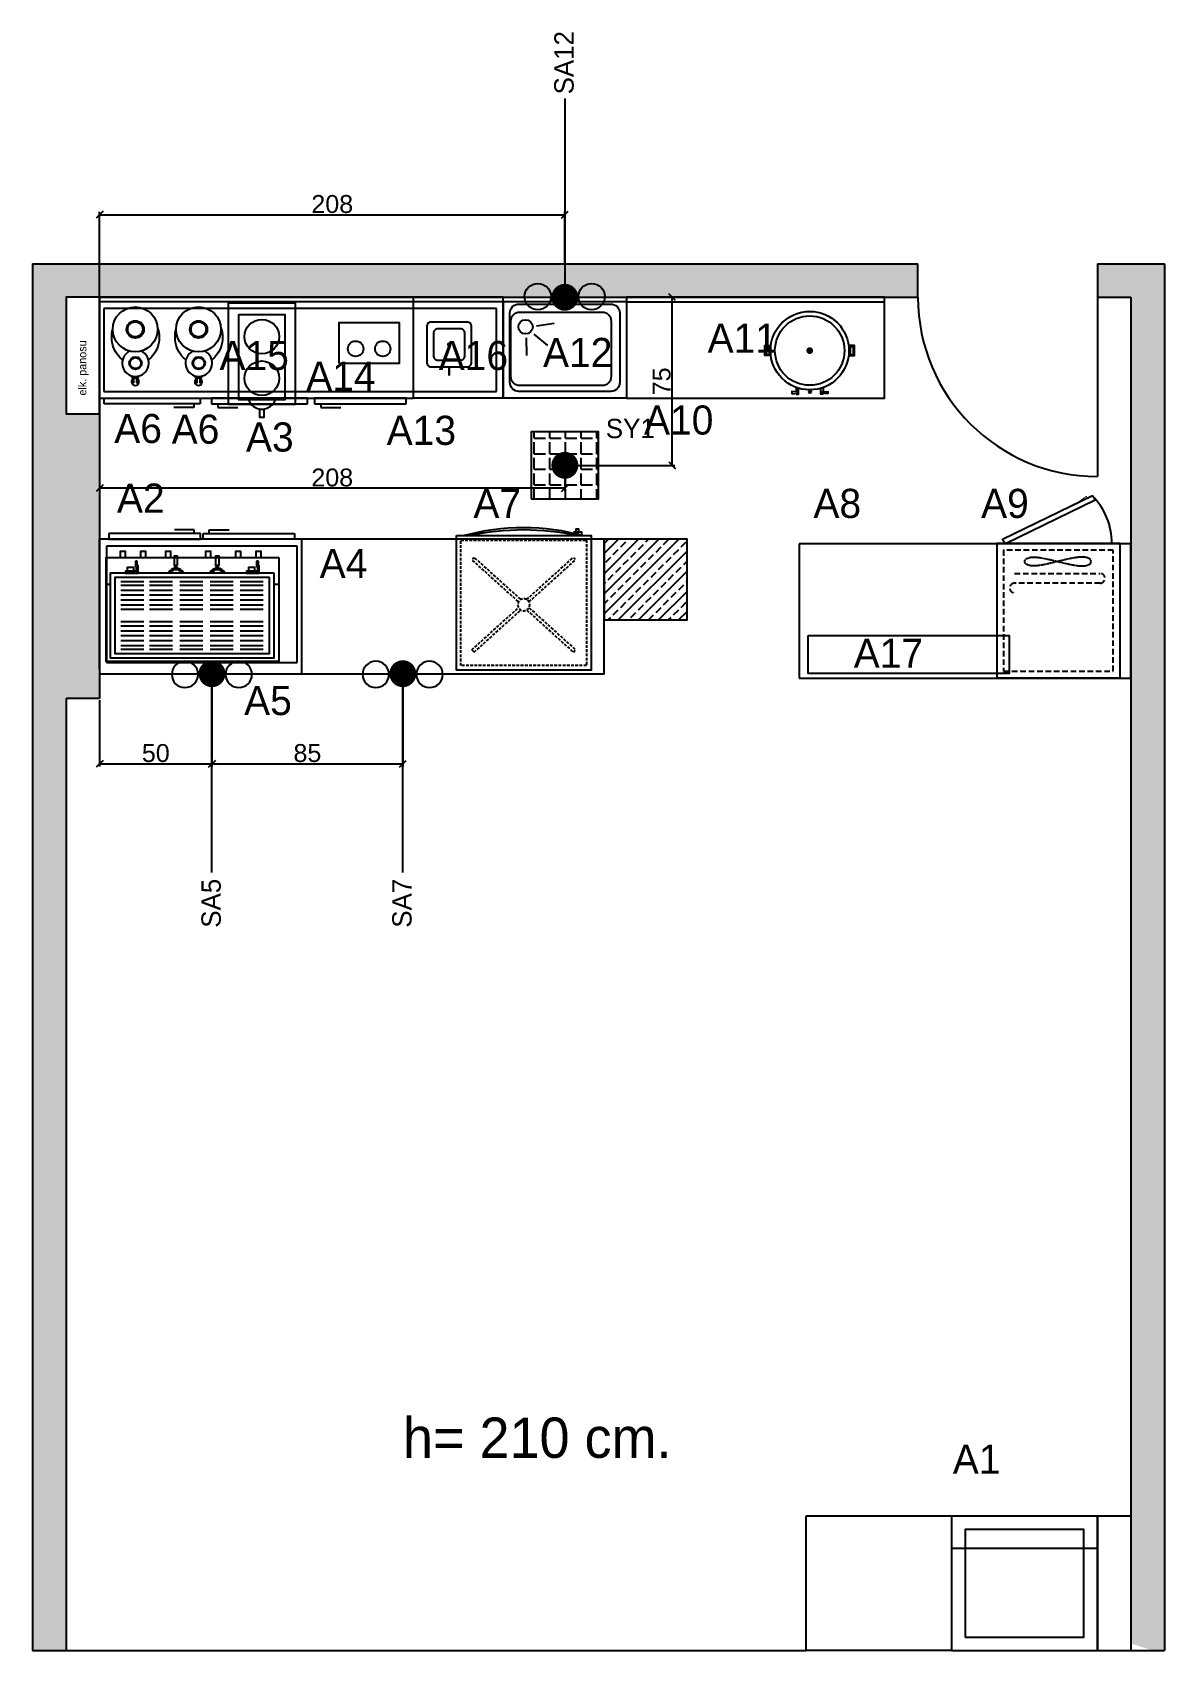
# Model space of a CAD drawing. Header units: millimetres. Extents: x 77277 to 95019, y -59792 to -54320.
# Drawn here: x 85070 to 85575, y -55650 to -54928 of the extents above; entities that cross this region are included whole.
import ezdxf

# ---------------------------------------------------------------- set-up
doc = ezdxf.new("R2010")
doc.units = ezdxf.units.MM
doc.header["$LTSCALE"] = 5
doc.linetypes.add('DASHDOT', pattern=[25.4, 12.7, -6.35, 0, -6.35])
doc.linetypes.add('DASHED', pattern=[0.75, 0.5, -0.25])
for name, color, linetype in [('0D', 1, 'Continuous'), ('0T', 7, 'Continuous'), ('AK', 7, 'Continuous'), ('Kıtc-002 Çizgi', 7, 'Continuous'), ('S2000-002 Çizgi', 7, 'Continuous'), ('S2000-019 Su Tes İşaretler', 5, 'Continuous'), ('SIH', 4, 'Continuous'), ('SU', 152, 'Continuous'), ('wall', 4, 'Continuous')]:
    doc.layers.add(name, color=color, linetype=linetype)
doc.styles.get("Standard").update_dxf_attribs({"font": 'arial.ttf'})
doc.styles.add('TAKSİM', font='GOTHIC.TTF', dxfattribs={"height": 20})
doc.dimstyles.new('OLCU50', dxfattribs={"dimtxt": 8, "dimasz": 3, "dimexe": 1.25, "dimexo": 0.625, "dimtad": 1, "dimdec": 0, "dimtxsty": 'Standard', "dimblk": 'OBLIQUE', "dimcen": 2.5, "dimclrd": 256, "dimclre": 251, "dimclrt": 25, "dimadec": 0, "dimazin": 0, "dimtfac": 1, "dimtdec": 0, "dimtmove": 0, "dimatfit": 3, "dimldrblk": 'OBLIQUE', "dimfxl": 1, "dimarcsym": 0})
pattern_1 = [(45, (5673.91, 0), (-4.49012806, 4.49012806), []), (45, (5678.4, 0), (-4.49012806, 4.49012806), [3.175, -1.5875])]

msp = doc.modelspace()

# ---------------------------------------------------------------- texts
at = {"style": 'TAKSİM'}
for s, height, p in [('A11', 13, (85370.88, -55071.13)), ('A15', 13, (85153.16, -55078.9)), ('A16', 13, (85250.94, -55078.9)), ('A12', 13, (85297.47, -55077.54)), ('A14', 13, (85191.85, -55088.09)), ('A6', 13, (85106.22, -55111.48)), ('A6', 13, (85131.83, -55111.77)), ('A13', 13, (85227.73, -55112.29)), ('A10', 13, (85342.52, -55107.69)), ('A3', 13, (85164.98, -55115.26)), ('A2', 13, (85107.43, -55142.55)), ('A7', 13, (85266.41, -55144.9)), ('A8', 13, (85418.07, -55144.9)), ('A9', 13, (85492.86, -55144.9)), ('A4', 13, (85197.84, -55171.7)), ('A17', 13, (85436.05, -55211.79)), ('A5', 13, (85164.14, -55232.89)), ('h= 210 cm.', 18, (85235.01, -55564.39)), ('A1', 13, (85480.23, -55571.46))]:
    msp.add_text(s, height=height, dxfattribs=at).set_placement(p)
msp.add_text('elk. panosu', height=3.6, rotation=90, dxfattribs=at).set_placement((85093.77, -55090.28))
at = {"layer": 'SU', "style": 'TAKSİM'}
for s, p in [('SA12', (85311.12, -54955.86)), ('SA5', (85153.73, -55327.78)), ('SA7', (85238.84, -55327.78))]:
    msp.add_text(s, height=8.64, rotation=90, dxfattribs=at).set_placement(p)
msp.add_text('SY1', height=8.64, dxfattribs=at).set_placement((85325.47, -55109.29))

# ---------------------------------------------------------------- blocks, each defined once
blk = doc.blocks.new('espresso_2grup')
at = {"layer": '0D'}
for p, q in [((-21.31, 15.51), (-31.57, 15.51)), ((-7.83, 15.51), (-18.09, 15.51)), ((5.64, 15.51), (-4.62, 15.51)), ((19.12, 15.51), (8.86, 15.51)), ((31.99, 15.51), (21.74, 15.51)), ((-31.57, 14.03), (-21.31, 14.03)), ((-31.57, 11.81), (-21.31, 11.81)), ((-31.57, 9.58), (-21.31, 9.58)), ((-31.57, 7.36), (-21.31, 7.36)), ((-18.09, 14.03), (-7.83, 14.03)), ((-18.09, 11.81), (-7.83, 11.81)), ((-18.09, 9.58), (-7.83, 9.58)), ((-18.09, 7.36), (-7.83, 7.36)), ((-4.62, 14.03), (5.64, 14.03)), ((-4.62, 11.81), (5.64, 11.81)), ((-4.62, 9.58), (5.64, 9.58)), ((-4.62, 7.36), (5.64, 7.36)), ((8.86, 14.03), (19.12, 14.03)), ((8.86, 11.81), (19.12, 11.81)), ((8.86, 9.58), (19.12, 9.58)), ((8.86, 7.36), (19.12, 7.36)), ((21.74, 14.03), (31.99, 14.03)), ((21.74, 11.81), (31.99, 11.81)), ((21.74, 9.58), (31.99, 9.58)), ((21.74, 7.36), (31.99, 7.36)), ((-31.57, 5.14), (-21.31, 5.14)), ((-31.57, 3.29), (-21.31, 3.29)), ((-18.09, 5.14), (-7.83, 5.14)), ((-18.09, 3.29), (-7.83, 3.29)), ((-4.62, 5.14), (5.64, 5.14)), ((-4.62, 3.29), (5.64, 3.29)), ((8.86, 5.14), (19.12, 5.14)), ((8.86, 3.29), (19.12, 3.29)), ((21.74, 5.14), (31.99, 5.14)), ((21.74, 3.29), (31.99, 3.29)), ((-21.31, -2.39), (-31.57, -2.39)), ((-31.57, -4.12), (-21.31, -4.12)), ((-31.57, -6.35), (-21.31, -6.35)), ((-7.83, -2.39), (-18.09, -2.39)), ((-18.09, -4.12), (-7.83, -4.12)), ((-18.09, -6.35), (-7.83, -6.35)), ((5.64, -2.39), (-4.62, -2.39)), ((-4.62, -4.12), (5.64, -4.12)), ((-4.62, -6.35), (5.64, -6.35)), ((19.12, -2.39), (8.86, -2.39)), ((8.86, -4.12), (19.12, -4.12)), ((8.86, -6.35), (19.12, -6.35)), ((31.99, -2.39), (21.74, -2.39)), ((21.74, -4.12), (31.99, -4.12)), ((21.74, -6.35), (31.99, -6.35)), ((-31.57, -8.57), (-21.31, -8.57)), ((-31.57, -10.79), (-21.31, -10.79)), ((-31.57, -13.02), (-21.31, -13.02)), ((-18.09, -8.57), (-7.83, -8.57)), ((-18.09, -10.79), (-7.83, -10.79)), ((-18.09, -13.02), (-7.83, -13.02)), ((-4.62, -8.57), (5.64, -8.57)), ((-4.62, -10.79), (5.64, -10.79)), ((-4.62, -13.02), (5.64, -13.02)), ((8.86, -8.57), (19.12, -8.57)), ((8.86, -10.79), (19.12, -10.79)), ((8.86, -13.02), (19.12, -13.02)), ((21.74, -8.57), (31.99, -8.57)), ((21.74, -10.79), (31.99, -10.79)), ((21.74, -13.02), (31.99, -13.02)), ((-31.57, -14.62), (-21.31, -14.62)), ((-18.09, -14.62), (-7.83, -14.62)), ((-4.62, -14.62), (5.64, -14.62)), ((8.86, -14.62), (19.12, -14.62)), ((21.74, -14.62), (31.99, -14.62))]:
    blk.add_line(p, q, dxfattribs=at)
for centre in [(-11.08, -17.01), (7.37, -17.01)]:
    blk.add_arc(centre, 2.96, 212.08166, 327.91834, dxfattribs=at)
at = {"layer": '0T'}
for p, q in [((-38.48, -13.34), (-36.4, -13.34)), ((36.69, -13.34), (38.52, -13.34)), ((-29.78, -18.46), (-29.78, -21.59)), ((-28.92, -18.46), (-29.78, -18.46)), ((-28.92, -21.22), (-28.92, -18.46)), ((-28.55, -23.77), (-28.55, -21.62)), ((24.25, -18.46), (24.25, -21.59)), ((25.11, -18.46), (24.25, -18.46)), ((25.11, -21.22), (25.11, -18.46)), ((25.48, -23.77), (25.48, -21.62)), ((-29.41, -21.99), (-29.41, -23.77)), ((-29.41, -23.77), (-28.55, -23.77)), ((24.62, -21.99), (24.62, -23.77)), ((24.62, -23.77), (25.48, -23.77))]:
    blk.add_line(p, q, dxfattribs=at)
for points in [[(-38.48, -25.48), (-38.48, 21.02), (38.52, 21.02), (38.52, -25.48)], [(-36.4, -18.48), (36.69, -18.48), (36.69, 19.33), (-36.4, 19.33)], [(-34.4, -16.48), (34.69, -16.48), (34.69, 17.33), (-34.4, 17.33)], [(-28.79, -18.46), (-28.79, -19.32), (-24.1, -19.32), (-24.1, -18.46)], [(-27.81, -19.32), (-27.81, -21.05), (-24.96, -21.05), (-24.96, -19.32)], [(-11.45, -20.59), (-11.45, -21.83), (-10.59, -21.83), (-10.59, -20.59)], [(7, -20.59), (7, -21.83), (7.87, -21.83), (7.87, -20.59)], [(25.24, -18.46), (25.24, -19.32), (29.93, -19.32), (29.93, -18.46)], [(26.23, -19.32), (26.23, -21.05), (29.07, -21.05), (29.07, -19.32)], [(-30.65, -25.48), (-30.65, -28.13), (-28.3, -28.13), (-28.3, -25.48)], [(-21.57, -25.48), (-21.57, -28.13), (-19.22, -28.13), (-19.22, -25.48)], [(-11.82, -21.83), (-11.82, -26.03), (-10.22, -26.03), (-10.22, -21.83)], [(-8.12, -25.48), (-8.12, -28.13), (-5.77, -28.13), (-5.77, -25.48)], [(6.63, -21.83), (6.63, -26.03), (8.24, -26.03), (8.24, -21.83)], [(9.7, -25.48), (9.7, -28.13), (12.05, -28.13), (12.05, -25.48)], [(20.81, -25.48), (20.81, -28.13), (23.16, -28.13), (23.16, -25.48)], [(29.89, -25.48), (29.89, -28.13), (32.24, -28.13), (32.24, -25.48)]]:
    blk.add_lwpolyline(points, close=True, dxfattribs=at)
for centre, radius, start, end in [((-29.58, -21.59), 0.2, 180, 265.80553), ((-11.08, -17.01), 3.7, 205.14444, 334.85556), ((7.37, -17.01), 3.7, 205.14444, 334.85556), ((24.45, -21.59), 0.2, 180, 265.80553), ((25.31, -21.22), 0.2, 180, 265.80584), ((25.28, -21.62), 0.2, 0, 85.80584), ((-29.61, -21.99), 0.2, 0, 85.80553), ((24.42, -21.99), 0.2, 0, 85.80553)]:
    blk.add_arc(centre, radius, start, end, dxfattribs=at)
at = {"layer": 'AK'}
for centre, start, end in [((-28.72, -21.22), 180, 265.80584), ((-28.75, -21.62), 0, 85.80584)]:
    blk.add_arc(centre, 0.2, start, end, dxfattribs=at)
blk = doc.blocks.new('degirmen')
at = {"layer": '0D'}
for points in [[(1.28, -14.33), (1.28, -14.89), (-1.47, -14.89), (-1.47, -14.25)], [(-0.81, -14.89), (-0.81, -17.34), (-1.09, -17.34), (-1.09, -14.89)], [(0.88, -14.89), (0.88, -17.34), (0.6, -17.34), (0.6, -14.89)]]:
    blk.add_lwpolyline(points, dxfattribs=at)
for centre, radius in [((-0.07, 6.55), 3.87), ((-0.07, 6.55), 3.35), ((0.05, -8.51), 2.81), ((0.05, -8.51), 2.45)]:
    blk.add_circle(centre, radius, dxfattribs=at)
for start, end in [(127.22412, 54.17898), (65.46621, 115.77951)]:
    blk.add_arc((-0.09, -16.82), 1.65, start, end, dxfattribs=at)
at = {"layer": '0T'}
for points in [[(9.89, 7.49, -0.085751), (10.66, 3.02, -0.088672), (9.83, -1.59, -0.093867), (7.55, -5.39, -0.054985), (5.8, -6.97, -0.109161)], [(-5.69, -6.97, -0.054984), (-7.44, -5.39, -0.093867), (-9.73, -1.59, -0.088672), (-10.55, 3.02, -0.067491), (-10.07, 6.57, -0.093867)]]:
    blk.add_lwpolyline(points, format="xyb", dxfattribs=at)
blk.add_circle((-0.07, 6.55), 10, dxfattribs=at)
blk.add_arc((0.05, -8.51), 5.95, 115.61615, 65.32097, dxfattribs=at)
blk = doc.blocks.new('A$C723D60DA')
at = {"layer": 'S2000-002 Çizgi'}
for points in [[(0, 3.66), (60, 3.66), (60, 63.66), (0, 63.66)], [(53.17, 2.2), (54.63, 2.2), (54.63, 0.75), (53.17, 0.75)]]:
    blk.add_lwpolyline(points, close=True, dxfattribs=at)
at = {"layer": 'S2000-002 Çizgi', "linetype": 'DASHED', "ltscale": 0.5}
blk.add_lwpolyline([(2, 5.66), (58, 5.66), (58, 61.66), (2, 61.66)], close=True, dxfattribs=at)
for points in [[(6.84, 54.65), (7.88, 55.69)], [(6.84, 54.65), (27.66, 35.82)], [(7.88, 55.69), (28.7, 36.87)], [(31.37, 36.94), (52.12, 55.69)], [(32.41, 35.9), (53.16, 54.65)], [(52.12, 55.69), (53.16, 54.65)], [(27.59, 33.16), (6.84, 14.41)], [(28.63, 32.11), (7.88, 13.37)], [(31.3, 32.19), (52.12, 13.37)], [(32.34, 33.23), (53.16, 14.41)], [(7.88, 13.37), (6.84, 14.41)], [(52.12, 13.37), (53.16, 14.41)]]:
    blk.add_lwpolyline(points, dxfattribs=at)
at = {"layer": 'S2000-002 Çizgi'}
for points in [[(52.21, 3.18), (52.21, 3.66), (55.85, 3.66)], [(55.85, 3.31), (55.85, 2.2), (52.21, 2.2)]]:
    blk.add_lwpolyline(points, dxfattribs=at)
at = {"layer": 'S2000-002 Çizgi', "linetype": 'DASHED', "ltscale": 0.5}
blk.add_circle((30, 34.53), 2.67, dxfattribs=at)
at = {"layer": 'S2000-002 Çizgi'}
for centre, radius, start, end in [((29.9, 100.61), 100.61, 254.49408, 285.50592), ((29.9, 109.49), 108.49, 257.28187, 282.71813)]:
    blk.add_arc(centre, radius, start, end, dxfattribs=at)
blk = doc.blocks.new('A$C3DDB3116')
at = {"layer": 'S2000-002 Çizgi'}
blk.add_lwpolyline([(0, 45.94), (20.5, 45.94), (20.5, 7.94), (0, 7.94), (0, 45.94)], dxfattribs=at)
blk.add_lwpolyline([(9.32, 3.72), (11.18, 3.72), (11.18, 0), (9.32, 0)], close=True, dxfattribs=at)
for centre in [(10.25, 36.07), (10.25, 17.5)]:
    blk.add_circle(centre, 7.7, dxfattribs=at)
blk.add_arc((10.25, 10.08), 6.37, 199.63449, 340.36551, dxfattribs=at)
blk = doc.blocks.new('A$C199769C9')
at = {"layer": 'S2000-002 Çizgi'}
for points in [[(2.48, 17.25), (0, 17.25), (0, 21.67), (2.48, 21.67)], [(37.48, 17.25), (39.96, 17.25), (39.96, 21.67), (37.48, 21.67)], [(1.98, 17.75), (0.5, 17.75), (0.5, 21.17), (1.98, 21.17)], [(37.98, 17.75), (39.46, 17.75), (39.46, 21.17), (37.98, 21.17)], [(11.95, 0.2), (14.61, 0.41), (14.61, 1.04), (11.95, 1.25)], [(28.01, 0.2), (25.35, 0.41), (25.35, 1.04), (28.01, 1.25)]]:
    blk.add_lwpolyline(points, close=True, dxfattribs=at)
at = {"layer": 'S2000-002 Çizgi', "const_width": 1.5}
blk.add_lwpolyline([(19.23, 19.46, 1), (20.73, 19.46, 1)], format="xyb", close=True, dxfattribs=at)
at = {"layer": 'S2000-002 Çizgi'}
for points in [[(13.88, 3.06), (13.88, 1.09)], [(13.88, 0), (14.97, 0), (14.97, 2.69)], [(13.88, 0.35), (13.88, 0)], [(20.03, 1.45), (20.03, 1.96)], [(25.96, 0), (24.87, 0), (24.87, 2.66)], [(25.96, 3.01), (25.96, 1.08)], [(25.96, 0.36), (25.96, 0)]]:
    blk.add_lwpolyline(points, dxfattribs=at)
for centre, radius in [((19.98, 19.46), 17.5), ((19.98, 19.46), 15.5), ((20.09, 0.98), 0.469)]:
    blk.add_circle(centre, radius, dxfattribs=at)
blk = doc.blocks.new('A$C0C8D6561')
at = {"layer": 'S2000-002 Çizgi'}
for points in [[(52.09, 81.28), (12.05, 61.75), (13.31, 60), (53.35, 79.53)], [(64.41, 60), (9.41, 60), (9.41, 0), (64.41, 0)]]:
    blk.add_lwpolyline(points, close=True, dxfattribs=at)
at = {"layer": 'S2000-002 Çizgi', "const_width": 0.36}
blk.add_lwpolyline([(50.17, 79.9), (49.35, 81.03), (44.53, 77.56), (43.29, 76.67)], dxfattribs=at)
at = {"layer": 'S2000-002 Çizgi', "linetype": 'DASHED'}
blk.add_lwpolyline([(61.41, 57), (12.41, 57), (12.41, 3), (61.41, 3)], close=True, dxfattribs=at)
at = {"layer": 'S2000-002 Çizgi', "linetype": 'DASHED', "ltscale": 0.1}
blk.add_lwpolyline([(47.52, 53.93), (45.27, 53.76), (42.63, 53.31), (39.74, 52.67), (36.72, 51.93), (33.7, 51.2), (30.81, 50.56), (28.17, 50.1), (25.91, 49.93), (24.14, 50.1), (22.87, 50.56), (22.11, 51.2), (21.86, 51.93), (22.11, 52.67), (22.87, 53.31), (24.14, 53.76), (25.91, 53.93), (28.17, 53.76), (30.81, 53.31), (33.7, 52.67), (36.72, 51.93), (39.74, 51.2), (42.63, 50.56), (45.27, 50.1), (47.52, 49.93), (49.3, 50.1), (50.56, 50.56), (51.32, 51.2), (51.58, 51.93), (51.32, 52.67), (50.56, 53.31), (49.3, 53.76)], close=True, dxfattribs=at)
at = {"layer": 'S2000-002 Çizgi', "linetype": 'DASHED'}
for points in [[(17.38, 46.62), (55.55, 46.62, -1), (55.55, 42.28)], [(55.55, 42.28), (17.38, 42.28, 1), (17.38, 37.93)]]:
    blk.add_lwpolyline(points, format="xyb", dxfattribs=at)
at = {"layer": 'S2000-002 Çizgi'}
blk.add_arc((30.41, 59.89), 30.41, 0.20946, 44.63113, dxfattribs=at)
blk = doc.blocks.new('A$C5EA9037E')
at = {"ltscale": 5}
blk.add_lwpolyline([(0, 0), (27, 0), (27, 18), (0, 18)], close=True, dxfattribs=at)
for centre in [(7.45, 6.38), (19.55, 6.38)]:
    blk.add_circle(centre, 3.44, dxfattribs=at)
blk = doc.blocks.new('A$C0D0247C1')
at = {"layer": 'Kıtc-002 Çizgi'}
for points in [[(2, 0), (18, 0, 0.414214), (20, 2), (20, 18, 0.414214), (18, 20), (2, 20, 0.414214), (0, 18), (0, 2, 0.414214)], [(5, 3), (15, 3, 0.414214), (17, 5), (17, 15, 0.414214), (15, 17), (5, 17, 0.414214), (3, 15), (3, 5, 0.414214)]]:
    blk.add_lwpolyline(points, format="xyb", close=True, dxfattribs=at)
at = {"layer": 'Kıtc-002 Çizgi', "const_width": 1}
blk.add_lwpolyline([(9.53, 10.08, 1), (10.53, 10.08, 1)], format="xyb", close=True, dxfattribs=at)
blk.add_lwpolyline([(20, 10), (23.95, 10)], dxfattribs=at)
blk = doc.blocks.new('A$C6E191702')
at = {"layer": 'S2000-002 Çizgi'}
for p, q in [((0, 2), (0, 60)), ((0, 60), (0, 0)), ((90, 60), (0, 60)), ((45, 62.56), (4.14, 62.56)), ((4.14, 62.56), (4.14, 60)), ((4.14, 60), (45, 60)), ((35.12, 64.22), (33.32, 64.22)), ((42.19, 64.22), (35.12, 64.22)), ((42.19, 62.56), (42.19, 64.22)), ((45, 60), (45, 62.56)), ((46.11, 62.56), (86.97, 62.56)), ((46.11, 60), (46.11, 62.56)), ((86.97, 60), (46.11, 60)), ((48.92, 62.56), (48.92, 64.22)), ((48.92, 64.22), (55.98, 64.22)), ((55.98, 64.22), (57.79, 64.22)), ((86.97, 62.56), (86.97, 60)), ((90, 60), (90, 0)), ((88.11, 57), (3, 57)), ((3, 57), (3, 5)), ((88.11, 5), (88.11, 57)), ((3, 5), (88.11, 5)), ((0, 0), (90, 0))]:
    blk.add_line(p, q, dxfattribs=at)
blk = doc.blocks.new('A$C7E7D3E18')
at = {"layer": 'SIH', "linetype": 'Continuous', "const_width": 6}
blk.add_lwpolyline([(3, 6, 1), (9, 6, 1)], format="xyb", close=True, dxfattribs=at)
blk = doc.blocks.new('A$C6E87713E')
at = {"layer": 'S2000-019 Su Tes İşaretler'}
for centre in [(5.89, 6.3), (29.89, 6.3)]:
    blk.add_circle(centre, 5.89, dxfattribs=at)
blk.add_blockref('A$C7E7D3E18', (11.95, 0))
blk = doc.blocks.new('_Oblique')
at = {"color": 0, "linetype": 'ByBlock', "lineweight": -2}
blk.add_line((-0.5, -0.5), (0.5, 0.5), dxfattribs=at)
blk = doc.blocks.new('*D96')
at = {"color": 251, "lineweight": -2, "ltscale": 5, "transparency": 16777216}
for p, q in [((85099.7, -55045.8), (85099.7, -55008.3)), ((85307.2, -55030.8), (85307.2, -55008.3))]:
    blk.add_line(p, q, dxfattribs=at)
at = {"lineweight": -2, "ltscale": 5, "transparency": 16777216}
blk.add_line((85099.7, -55009.55), (85307.2, -55009.55), dxfattribs=at)
at = {"layer": 'Defpoints', "color": 0, "ltscale": 5, "transparency": 16777216}
for p in [(85307.2, -55009.55), (85307.2, -55031.42), (85099.7, -55046.42)]:
    blk.add_point(p, dxfattribs=at)
at = {"lineweight": -2, "ltscale": 5, "transparency": 16777216, "xscale": 3, "yscale": 3, "zscale": 3, "rotation": 180}
blk.add_blockref('_Oblique', (85099.7, -55009.55), dxfattribs=at)
at = {"lineweight": -2, "ltscale": 5, "transparency": 16777216, "xscale": 3, "yscale": 3, "zscale": 3}
blk.add_blockref('_Oblique', (85307.2, -55009.55), dxfattribs=at)
at = {"color": 25, "ltscale": 5, "transparency": 16777216, "insert": (85203.45, -55004.84), "char_height": 8, "attachment_point": 5}
blk.add_mtext('208', dxfattribs=at)
blk = doc.blocks.new('*D97')
at = {"color": 251, "lineweight": -2, "ltscale": 5, "transparency": 16777216}
for p, q in [((85149.81, -55215.05), (85149.81, -55255.83)), ((85099.7, -55226.18), (85099.7, -55255.83))]:
    blk.add_line(p, q, dxfattribs=at)
at = {"lineweight": -2, "ltscale": 5, "transparency": 16777216}
blk.add_line((85099.7, -55254.58), (85149.81, -55254.58), dxfattribs=at)
at = {"layer": 'Defpoints', "color": 0, "ltscale": 5, "transparency": 16777216}
for p in [(85149.81, -55214.42), (85099.7, -55225.55), (85149.81, -55254.58)]:
    blk.add_point(p, dxfattribs=at)
at = {"lineweight": -2, "ltscale": 5, "transparency": 16777216, "xscale": 3, "yscale": 3, "zscale": 3, "rotation": 180}
blk.add_blockref('_Oblique', (85099.7, -55254.58), dxfattribs=at)
at = {"lineweight": -2, "ltscale": 5, "transparency": 16777216, "xscale": 3, "yscale": 3, "zscale": 3}
blk.add_blockref('_Oblique', (85149.81, -55254.58), dxfattribs=at)
at = {"color": 25, "ltscale": 5, "transparency": 16777216, "insert": (85124.75, -55249.88), "char_height": 8, "attachment_point": 5}
blk.add_mtext('50', dxfattribs=at)
blk = doc.blocks.new('*D98')
at = {"color": 251, "lineweight": -2, "ltscale": 5, "transparency": 16777216}
for p, q in [((85149.81, -55215.05), (85149.81, -55255.83)), ((85234.92, -55215.05), (85234.92, -55255.83))]:
    blk.add_line(p, q, dxfattribs=at)
at = {"lineweight": -2, "ltscale": 5, "transparency": 16777216}
blk.add_line((85149.81, -55254.58), (85234.92, -55254.58), dxfattribs=at)
at = {"layer": 'Defpoints', "color": 0, "ltscale": 5, "transparency": 16777216}
for p in [(85149.81, -55214.42), (85234.92, -55214.42), (85234.92, -55254.58)]:
    blk.add_point(p, dxfattribs=at)
at = {"lineweight": -2, "ltscale": 5, "transparency": 16777216, "xscale": 3, "yscale": 3, "zscale": 3, "rotation": 180}
blk.add_blockref('_Oblique', (85149.81, -55254.58), dxfattribs=at)
at = {"lineweight": -2, "ltscale": 5, "transparency": 16777216, "xscale": 3, "yscale": 3, "zscale": 3}
blk.add_blockref('_Oblique', (85234.92, -55254.58), dxfattribs=at)
at = {"color": 25, "ltscale": 5, "transparency": 16777216, "insert": (85192.36, -55249.88), "char_height": 8, "attachment_point": 5}
blk.add_mtext('85', dxfattribs=at)
blk = doc.blocks.new('*D99')
at = {"color": 251, "lineweight": -2, "ltscale": 5, "transparency": 16777216}
for p, q in [((85099.7, -55122.05), (85099.7, -55132.86)), ((85307.2, -55122.05), (85307.2, -55132.86))]:
    blk.add_line(p, q, dxfattribs=at)
at = {"lineweight": -2, "ltscale": 5, "transparency": 16777216}
blk.add_line((85307.2, -55131.61), (85099.7, -55131.61), dxfattribs=at)
at = {"layer": 'Defpoints', "color": 0, "ltscale": 5, "transparency": 16777216}
for p in [(85099.7, -55121.42), (85307.2, -55121.42), (85099.7, -55131.61)]:
    blk.add_point(p, dxfattribs=at)
at = {"lineweight": -2, "ltscale": 5, "transparency": 16777216, "xscale": 3, "yscale": 3, "zscale": 3, "rotation": 180}
blk.add_blockref('_Oblique', (85099.7, -55131.61), dxfattribs=at)
at = {"lineweight": -2, "ltscale": 5, "transparency": 16777216, "xscale": 3, "yscale": 3, "zscale": 3}
blk.add_blockref('_Oblique', (85307.2, -55131.61), dxfattribs=at)
at = {"color": 25, "ltscale": 5, "transparency": 16777216, "insert": (85203.45, -55126.9), "char_height": 8, "attachment_point": 5}
blk.add_mtext('208', dxfattribs=at)
blk = doc.blocks.new('*D100')
at = {"color": 251, "lineweight": -2, "ltscale": 5, "transparency": 16777216}
for p, q in [((85335.33, -55046.42), (85356.32, -55046.42)), ((85307.83, -55121.42), (85356.32, -55121.42))]:
    blk.add_line(p, q, dxfattribs=at)
at = {"lineweight": -2, "ltscale": 5, "transparency": 16777216}
blk.add_line((85355.07, -55121.42), (85355.07, -55046.42), dxfattribs=at)
at = {"layer": 'Defpoints', "color": 0, "ltscale": 5, "transparency": 16777216}
for p in [(85334.7, -55046.42), (85355.07, -55046.42), (85307.2, -55121.42)]:
    blk.add_point(p, dxfattribs=at)
at = {"lineweight": -2, "ltscale": 5, "transparency": 16777216, "xscale": 3, "yscale": 3, "zscale": 3}
for p, rotation in [((85355.07, -55046.42), 90), ((85355.07, -55121.42), 270)]:
    blk.add_blockref('_Oblique', p, dxfattribs=dict(at, rotation=rotation))
at = {"color": 25, "ltscale": 5, "transparency": 16777216, "insert": (85350.38, -55083.92), "char_height": 8, "attachment_point": 5, "rotation": 90}
blk.add_mtext('75', dxfattribs=at)

# ---------------------------------------------------------------- dimensions: what is measured, and where the dimension line sits
at = {"ltscale": 5}
for base, p1, p2, picture, middle in [((85307.20303986, -55009.54763142), (85099.70303986, -55046.42112784), (85307.20303986, -55031.42112784), '*D96', (85203.45303986, -55004.83804752)), ((85099.70303986, -55131.61393205), (85307.20303986, -55121.42112784), (85099.70303986, -55121.42112784), '*D99', (85203.45303986, -55126.90434815)), ((85149.81, -55254.58), (85099.7, -55225.55), (85149.81, -55214.42), '*D97', (85124.75, -55249.88))]:
    dim = msp.add_linear_dim(base=base, p1=p1, p2=p2, dimstyle='OLCU50', dxfattribs=at)
    dim.commit()
    dim.dimension.update_dxf_attribs({"geometry": picture, "text_midpoint": middle})
dim = msp.add_linear_dim(base=(85355.07, -55046.42), p1=(85307.2, -55121.42), p2=(85334.7, -55046.42), angle=90, dimstyle='OLCU50', dxfattribs=at)
dim.commit()
dim.dimension.update_dxf_attribs({"geometry": '*D100', "text_midpoint": (85350.38, -55083.92)})
dim = msp.add_linear_dim(base=(85234.92, -55254.58), p1=(85149.81, -55214.42), p2=(85234.92, -55214.42), dimstyle='OLCU50', override={"dimtmove": 1}, dxfattribs=at)
dim.commit()
dim.dimension.update_dxf_attribs({"geometry": '*D98', "text_midpoint": (85192.36, -55249.88)})

# ---------------------------------------------------------------- hatches: boundary and pattern name
h = msp.add_hatch()
h.set_pattern_fill('ANSI33', color=8)
h.set_pattern_definition(pattern_1)
h.paths.add_polyline_path([(85069.7, -55650.42), (85084.7, -55650.42), (85084.7, -55225.55), (85099.7, -55225.55), (85099.7, -55150.42), (85099.7, -55098.42), (85084.7, -55098.42), (85084.7, -55046.42), (85099.7, -55046.42), (85279.7, -55046.42), (85464.7, -55046.42), (85464.7, -55031.42), (85069.7, -55031.42)])
h.paths.add_polyline_path([(85574.7, -55031.42), (85544.7, -55031.42), (85544.7, -55046.42), (85559.7, -55046.42), (85559.7, -55647.24), (85569.66, -55650.42), (85574.7, -55650.42)])
at = {"ltscale": 5}
h = msp.add_hatch(dxfattribs=at)
h.set_pattern_fill('ANGLE', color=256)
h.set_pattern_definition([(0, (1396.6236, -360.799), (0, 6.985), [5.08, -1.905]), (90, (1396.6236, -360.799), (-6.985, 4e-16), [5.08, -1.905])])
h.paths.add_polyline_path([(85322.2, -55106.42), (85292.2, -55106.42), (85292.2, -55136.42), (85322.2, -55136.42)])
h = msp.add_hatch()
h.set_pattern_fill('ANSI33', color=8)
h.set_pattern_definition(pattern_1)
h.paths.add_polyline_path([(85361.7, -55154.42), (85324.7, -55154.42), (85324.7, -55190.42), (85361.7, -55190.42)])

# ---------------------------------------------------------------- linework, layer by layer
for p, q in [((85069.7, -55031.42), (85464.7, -55031.42)), ((85069.7, -55031.42), (85069.7, -55650.42)), ((85464.7, -55046.42), (85464.7, -55031.42)), ((85544.7, -55031.42), (85574.7, -55031.42)), ((85544.7, -55031.42), (85544.7, -55126.42)), ((85574.7, -55031.42), (85574.7, -55650.42)), ((85099.7, -55046.42), (85464.7, -55046.42)), ((85099.7, -55046.42), (85099.7, -55150.42)), ((85544.7, -55046.42), (85559.7, -55046.42)), ((85559.7, -55046.42), (85559.7, -55650.42)), ((85411.7, -55156.42), (85411.7, -55216.42)), ((85084.7, -55225.55), (85084.7, -55650.42)), ((85479.7, -55590.42), (85414.7, -55590.42)), ((85414.7, -55590.42), (85414.7, -55650.42)), ((85479.7, -55590.42), (85479.7, -55650.42)), ((85559.7, -55590.42), (85544.7, -55590.42)), ((85544.7, -55590.42), (85544.7, -55650.42)), ((85069.7, -55650.42), (85084.7, -55650.42)), ((85479.7, -55650.42), (85414.7, -55650.42)), ((85544.7, -55650.42), (85574.7, -55650.42))]:
    msp.add_line(p, q)
for p, q in [((85239.7, -55091.42), (85239.7, -55046.42)), ((85279.7, -55091.42), (85239.7, -55091.42)), ((85099.7, -55150.42), (85099.7, -55225.55)), ((85099.7, -55225.55), (85084.7, -55225.55))]:
    msp.add_line(p, q, dxfattribs=at)
at = {"color": 8}
for p, q in [((85544.7, -55604.91), (85479.7, -55604.91)), ((85084.7, -55650.42), (85414.7, -55650.42)), ((85479.7, -55650.42), (85544.7, -55650.42))]:
    msp.add_line(p, q, dxfattribs=at)
for points in [[(85099.7, -55046.42), (85084.7, -55046.42), (85084.7, -55098.42), (85099.7, -55098.42)], [(85334.7, -55091.42), (85449.7, -55091.42), (85449.7, -55046.42), (85334.7, -55046.42)], [(85334.7, -55048.42), (85449.7, -55048.42), (85449.7, -55046.42), (85334.7, -55046.42)], [(85324.7, -55154.42), (85189.7, -55154.42), (85189.7, -55214.42), (85324.7, -55214.42)], [(85324.7, -55190.42), (85361.7, -55190.42), (85361.7, -55154.42), (85324.7, -55154.42)], [(85479.7, -55650.42), (85544.7, -55650.42), (85544.7, -55590.42), (85479.7, -55590.42)], [(85485.7, -55644.42), (85538.7, -55644.42), (85538.7, -55596.42), (85485.7, -55596.42)]]:
    msp.add_lwpolyline(points, close=True)
at = {"ltscale": 5}
for points in [[(85187.06, -55049.11), (85157.06, -55049.11), (85157.06, -55094.11), (85187.06, -55094.11)], [(85292.2, -55136.42), (85322.2, -55136.42), (85322.2, -55106.42), (85292.2, -55106.42)], [(85415.71, -55197.33), (85505.4, -55197.33), (85505.4, -55214.3), (85415.71, -55214.3)]]:
    msp.add_lwpolyline(points, close=True, dxfattribs=at)
msp.add_lwpolyline([(85411.7, -55216.42), (85559.7, -55216.42), (85559.7, -55156.42), (85411.7, -55156.42)])
msp.add_arc((85544.7, -55046.42), 80, 180, 270)
at = {"layer": 'S2000-002 Çizgi'}
for p, q in [((85279.7, -55046.42), (85099.7, -55046.42)), ((85099.7, -55091.42), (85099.7, -55046.42)), ((85279.7, -55048.42), (85099.7, -55048.42)), ((85279.7, -55091.42), (85279.7, -55046.42)), ((85279.7, -55048.42), (85279.7, -55091.42)), ((85276.7, -55051.42), (85101.59, -55051.42)), ((85101.59, -55051.42), (85101.59, -55088.42)), ((85276.7, -55088.42), (85276.7, -55051.42)), ((85293.37, -55062.9), (85299.47, -55067.91)), ((85293.37, -55062.9), (85299.47, -55067.91)), ((85294.61, -55059.09), (85302.42, -55057.98)), ((85294.61, -55059.09), (85302.42, -55057.98)), ((85289.97, -55064.56), (85290.16, -55072.45)), ((85099.7, -55091.42), (85239.7, -55091.42)), ((85101.59, -55088.42), (85276.7, -55088.42)), ((85101.73, -55093.99), (85101.73, -55091.42)), ((85101.73, -55091.42), (85144.48, -55091.42)), ((85144.48, -55091.42), (85144.48, -55093.99)), ((85192.36, -55091.42), (85149.61, -55091.42)), ((85149.61, -55091.42), (85149.61, -55093.99)), ((85192.36, -55093.99), (85192.36, -55091.42)), ((85236.44, -55091.42), (85195.59, -55091.42)), ((85195.59, -55091.42), (85195.59, -55093.99)), ((85236.44, -55093.99), (85236.44, -55091.42)), ((85144.48, -55093.99), (85101.73, -55093.99)), ((85134.61, -55095.64), (85132.8, -55095.64)), ((85141.67, -55095.64), (85134.61, -55095.64)), ((85141.67, -55093.99), (85141.67, -55095.64)), ((85149.61, -55093.99), (85192.36, -55093.99)), ((85152.42, -55093.99), (85152.42, -55095.64)), ((85152.42, -55095.64), (85159.48, -55095.64)), ((85159.48, -55095.64), (85161.29, -55095.64)), ((85195.59, -55093.99), (85236.44, -55093.99)), ((85198.4, -55093.99), (85198.4, -55095.64)), ((85198.4, -55095.64), (85205.46, -55095.64)), ((85205.46, -55095.64), (85207.27, -55095.64))]:
    msp.add_line(p, q, dxfattribs=at)
for points in [[(85334.7, -55091.42), (85279.7, -55091.42), (85279.7, -55046.42), (85334.7, -55046.42)], [(85334.7, -55048.42), (85279.7, -55048.42), (85279.7, -55046.42), (85334.7, -55046.42)], [(85334.7, -55091.42), (85279.7, -55091.42), (85279.7, -55046.42), (85334.7, -55046.42)], [(85334.7, -55048.42), (85279.7, -55048.42), (85279.7, -55046.42), (85334.7, -55046.42)]]:
    msp.add_lwpolyline(points, close=True, dxfattribs=at)
for points in [[(85327.7, -55088.42), (85286.7, -55088.42, -0.414214), (85282.7, -55084.42), (85282.7, -55053.42, -0.414214), (85286.7, -55049.42), (85327.7, -55049.42, -0.414214), (85331.7, -55053.42), (85331.7, -55084.42, -0.414214)], [(85327.7, -55088.42), (85286.7, -55088.42, -0.414214), (85282.7, -55084.42), (85282.7, -55053.42, -0.414214), (85286.7, -55049.42), (85327.7, -55049.42, -0.414214), (85331.7, -55053.42), (85331.7, -55084.42, -0.414214)], [(85286.95, -55085.69), (85323.95, -55085.69, 0.414214), (85327.95, -55081.69), (85327.95, -55057.16, 0.414214), (85323.95, -55053.16), (85286.95, -55053.16, 0.414214), (85282.95, -55057.16), (85282.95, -55081.69, 0.414214)], [(85286.95, -55085.69), (85323.95, -55085.69, 0.414214), (85327.95, -55081.69), (85327.95, -55057.16, 0.414214), (85323.95, -55053.16), (85286.95, -55053.16, 0.414214), (85282.95, -55057.16), (85282.95, -55081.69, 0.414214)]]:
    msp.add_lwpolyline(points, format="xyb", close=True, dxfattribs=at)
msp.add_circle((85289.66, -55059.6), 3.19, dxfattribs=at)
msp.add_circle((85289.66, -55059.6), 3.19, dxfattribs=at)
at = {"layer": 'SU'}
for p, q in [((85307.2, -54957.71), (85307.2, -55046.42)), ((85149.81, -55303.13), (85149.81, -55214.42)), ((85234.92, -55303.13), (85234.92, -55214.42))]:
    msp.add_line(p, q, dxfattribs=at)

# ---------------------------------------------------------------- block references
for name, p in [('degirmen', (85115.64, -55067.29)), ('degirmen', (85143.87, -55067.29)), ('A$C0C8D6561', (85490.41, -55216.27))]:
    msp.add_blockref(name, p)
at = {"ltscale": 5}
for name, p in [('A$C5EA9037E', (85206.43, -55075.75)), ('A$C6E191702', (85099.7, -55214.42))]:
    msp.add_blockref(name, p, dxfattribs=at)
at = {"extrusion": (0, 0, -1), "zscale": -1, "rotation": 180}
msp.add_blockref('A$C7E7D3E18', (-85301.2, -55115.42), dxfattribs=at)
at = {"rotation": 180}
msp.add_blockref('espresso_2grup', (85141.12, -55188), dxfattribs=at)
at = {"layer": 'S2000-002 Çizgi'}
for name, p in [('A$C3DDB3116', (85161.81, -55100.05)), ('A$C199769C9', (85396.44, -55089.67))]:
    msp.add_blockref(name, p, dxfattribs=at)
at = {"layer": 'S2000-002 Çizgi', "rotation": 270}
msp.add_blockref('A$C0D0247C1', (85245.57, -55057.45), dxfattribs=at)
at = {"layer": 'S2000-002 Çizgi', "xscale": -1, "rotation": 180}
msp.add_blockref('A$C723D60DA', (85258.86, -55149.11), dxfattribs=at)
at = {"layer": 'wall', "color": 0, "linetype": 'DASHDOT'}
msp.add_blockref('A$C6E87713E', (85289.25, -55052.42), dxfattribs=at)
at = {"layer": 'wall', "color": 0, "linetype": 'DASHDOT', "xscale": -1, "rotation": 180}
for p in [(85131.86, -55208.42), (85216.97, -55208.42)]:
    msp.add_blockref('A$C6E87713E', p, dxfattribs=at)

msp.set_redraw_order([(e.dxf.handle, doc.entitydb.next_handle()) for e in msp.query("TEXT MTEXT ATTDEF DIMENSION ARC_DIMENSION")])  # texts and dimensions are drawn at this point

doc.saveas('drawing.dxf')
